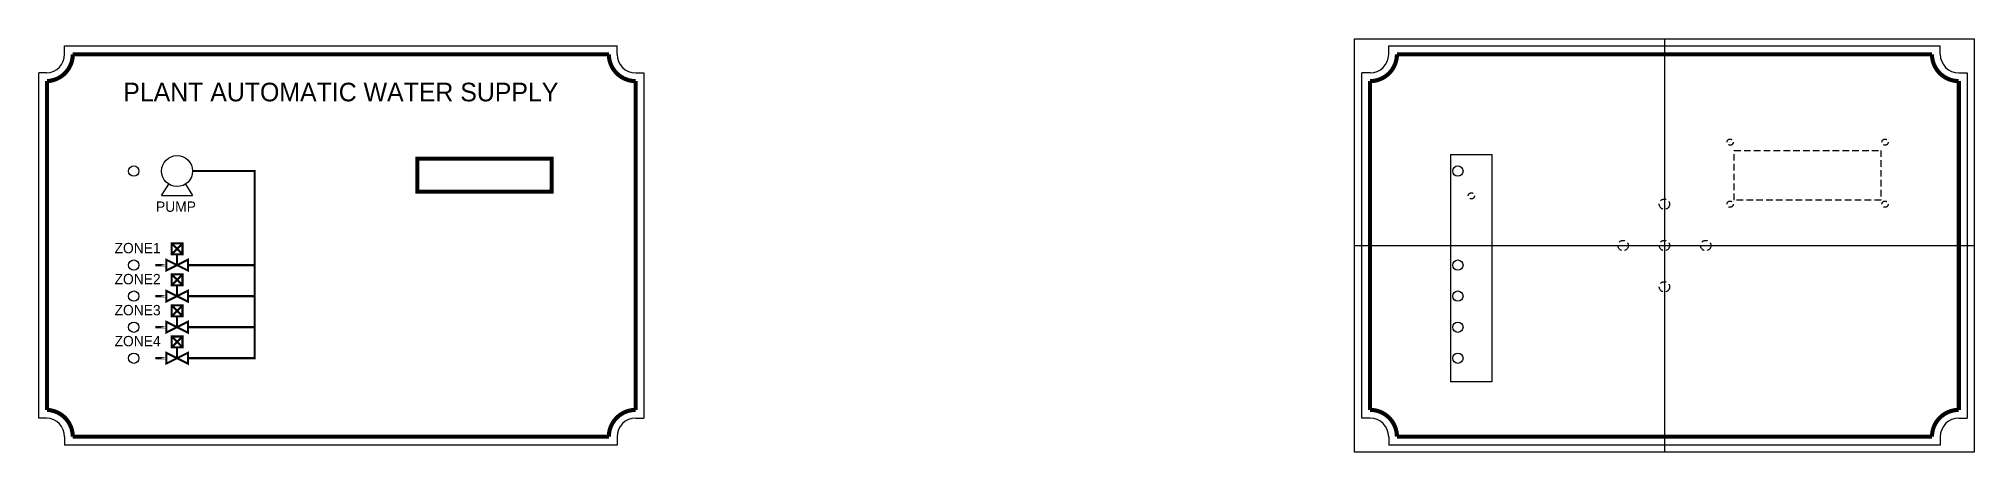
# Model space of a CAD drawing. Header units: millimetres. Extents: x -30 to 2653, y 637 to 1347.
# Drawn here: x 349 to 1286, y 1147 to 1347 of the extents above; entities that cross this region are included whole.
import ezdxf

# ---------------------------------------------------------------- set-up
doc = ezdxf.new("R2010")
doc.units = ezdxf.units.MM
doc.header["$LTSCALE"] = 0.5
doc.linetypes.add('DASHED2', pattern=[9.525, 6.35, -3.175])
for name, color, linetype in [('Boarder', 7, 'Continuous'), ('Cutout', 6, 'Continuous'), ('LabelTerminal', 5, 'Continuous'), ('WC-DET1', 8, 'Continuous')]:
    doc.layers.add(name, color=color, linetype=linetype)
doc.styles.add('ATTR', font='romans.shx', dxfattribs={"width": 0.8, "height": 1.2})
doc.styles.add('style1', font='ARLRDBD.TTF')

msp = doc.modelspace()

# ---------------------------------------------------------------- texts
at = {"layer": 'Boarder', "lineweight": 50, "insert": (494.85, 1320.89), "char_height": 9, "attachment_point": 5, "style": 'style1'}
msp.add_mtext_dynamic_manual_height_columns('PLANT AUTOMATIC WATER SUPPLY', width=227.0615, gutter_width=25, heights=[0], dxfattribs=at)
at = {"layer": 'Boarder', "lineweight": 30, "char_height": 5, "attachment_point": 1, "style": 'style1'}
for s, insert in [('PUMP', (405.39, 1268.02)), ('ZONE1', (385.32, 1247.98)), ('ZONE2', (385.33, 1232.98)), ('ZONE3', (385.33, 1217.98)), ('ZONE4', (385.33, 1202.98))]:
    msp.add_mtext_dynamic_manual_height_columns(s, width=20.9802, gutter_width=25, heights=[0], dxfattribs=dict(at, insert=insert))

# ---------------------------------------------------------------- blocks, each defined once
blk = doc.blocks.new('LED-Board')
for p, q in [((0, 0), (0, -110)), ((0, 0), (20, 0)), ((20, 0), (20, -110)), ((20, -110), (0, -110))]:
    blk.add_line(p, q)
at = {"linetype": 'DASHED2'}
blk.add_circle((10, -20), 1.5, dxfattribs=at)
blk = doc.blocks.new('ValveSymbol')
at = {"const_width": 1}
for points in [[(-2.62, 10.5), (2.62, 5.25)], [(-2.62, 5.25), (2.62, 10.5)], [(0, 0), (0, 5.25)], [(5.25, 0), (10.5, 0)]]:
    blk.add_lwpolyline(points, dxfattribs=at)
for points in [[(-2.62, 5.25), (-2.62, 10.5), (2.62, 10.5), (2.62, 5.25)], [(-5.25, 0), (-10.5, 0)], [(5.25, -2.62), (5.25, 2.62), (-5.25, -2.62), (-5.25, 2.62)]]:
    blk.add_lwpolyline(points, close=True, dxfattribs=at)
at = {"style": 'ATTR', "width": 0.8, "flags": 9}
blk.add_attdef('ESTCODE', (-10.5, 0), '', height=0.000042, dxfattribs=at)

# ---------------------------------------------------------------- linework, layer by layer
at = {"layer": 'Boarder'}
for p, q in [((361.1, 1343.23), (628.6, 1343.23)), ((361.1, 1339.23), (361.1, 1343.23)), ((628.6, 1339.23), (628.6, 1343.23)), ((985.63, 1346.73), (1285.63, 1346.73)), ((985.63, 1146.73), (985.63, 1346.73)), ((1002.13, 1343.23), (1269.13, 1343.23)), ((1002.13, 1339.23), (1002.13, 1343.23)), ((1269.13, 1339.23), (1269.13, 1343.23)), ((1285.63, 1346.73), (1285.63, 1146.73)), ((348.6, 1163.23), (348.6, 1330.24)), ((352.44, 1330.24), (348.6, 1330.24)), ((637.6, 1330.23), (641.6, 1330.23)), ((641.6, 1330.23), (641.6, 1163.23)), ((989.13, 1163.23), (989.13, 1330.23)), ((993.13, 1330.23), (989.13, 1330.23)), ((1278.13, 1330.23), (1282.13, 1330.23)), ((1282.13, 1330.23), (1282.13, 1163.23)), ((408.1, 1270.95), (411.57, 1276.41)), ((419.62, 1276.41), (423.1, 1270.95)), ((408.1, 1270.95), (423.1, 1270.95)), ((352.44, 1163.23), (348.6, 1163.23)), ((637.6, 1163.23), (641.6, 1163.23)), ((993.13, 1163.23), (989.13, 1163.23)), ((1278.13, 1163.23), (1282.13, 1163.23)), ((361.1, 1154.23), (361.1, 1150.23)), ((628.6, 1154.23), (628.6, 1150.23)), ((1002.13, 1154.23), (1002.13, 1150.23)), ((1269.13, 1154.23), (1269.13, 1150.23)), ((628.6, 1150.23), (361.1, 1150.23)), ((1285.63, 1146.73), (985.63, 1146.73)), ((1269.13, 1150.23), (1002.13, 1150.23))]:
    msp.add_line(p, q, dxfattribs=at)
at = {"layer": 'Boarder', "const_width": 2}
for points in [[(365.1, 1339.23), (624.6, 1339.23, 0.414214), (637.6, 1326.23), (637.6, 1167.23, 0.414214), (624.6, 1154.23), (365.1, 1154.23, 0.40299), (352.6, 1167.22), (352.6, 1326.24, 0.40299)], [(1006.13, 1339.23), (1265.13, 1339.23, 0.414214), (1278.13, 1326.23), (1278.13, 1167.23, 0.414214), (1265.13, 1154.23), (1006.13, 1154.23, 0.414214), (993.13, 1167.23), (993.13, 1326.23, 0.414214)]]:
    msp.add_lwpolyline(points, format="xyb", close=True, dxfattribs=at)
msp.add_lwpolyline([(531.9, 1288.73), (596.9, 1288.73), (596.9, 1272.73), (531.9, 1272.73)], close=True, dxfattribs=at)
at = {"layer": 'Boarder', "const_width": 1}
for points in [[(423.1, 1282.73), (453.1, 1282.73), (453.1, 1192.23), (426.1, 1192.23)], [(426.1, 1237.23), (453.1, 1237.23)], [(426.1, 1222.23), (453.1, 1222.23)], [(426.1, 1207.23), (453.1, 1207.23)]]:
    msp.add_lwpolyline(points, dxfattribs=at)
at = {"layer": 'Boarder', "lineweight": 30}
msp.add_circle((415.6, 1282.73), 7.5, dxfattribs=at)
at = {"layer": 'Boarder'}
for centre, start, end in [((352.1, 1339.23), 272.20423, 0), ((637.6, 1339.23), 180, 270), ((993.13, 1339.23), 270, 0), ((1278.13, 1339.23), 180, 270), ((352.1, 1154.23), 0, 87.79577), ((637.6, 1154.23), 90, 180), ((993.13, 1154.23), 0, 90), ((1278.13, 1154.23), 90, 180)]:
    msp.add_arc(centre, 9, start, end, dxfattribs=at)
at = {"layer": 'Cutout', "linetype": 'DASHED2'}
for p, q in [((1169.43, 1268.73), (1169.43, 1292.73)), ((1169.43, 1292.73), (1240.43, 1292.73)), ((1240.43, 1292.73), (1240.43, 1268.73)), ((1240.43, 1268.73), (1169.43, 1268.73))]:
    msp.add_line(p, q, dxfattribs=at)
for centre in [(1167.43, 1296.73), (1242.43, 1296.73), (1167.43, 1266.73), (1242.43, 1266.73)]:
    msp.add_circle(centre, 1.5, dxfattribs=at)
at = {"layer": 'Cutout'}
for centre in [(394.6, 1282.73), (1035.63, 1282.73), (394.6, 1237.23), (1035.63, 1237.23), (394.6, 1222.23), (1035.64, 1222.23), (394.6, 1207.23), (1035.64, 1207.23), (394.6, 1192.23), (1035.64, 1192.23)]:
    msp.add_circle(centre, 2.5, dxfattribs=at)
at = {"layer": 'LabelTerminal'}
for p, q in [((1135.63, 1346.73), (1135.63, 1146.73)), ((985.63, 1246.73), (1285.63, 1246.73))]:
    msp.add_line(p, q, dxfattribs=at)
at = {"layer": 'LabelTerminal', "linetype": 'DASHED2'}
for centre in [(1135.63, 1266.73), (1115.63, 1246.73), (1135.63, 1246.73), (1155.63, 1246.73), (1135.63, 1226.73)]:
    msp.add_circle(centre, 2.5, dxfattribs=at)

# ---------------------------------------------------------------- block references
at = {"layer": 'Boarder'}
for p in [(415.6, 1237.23), (415.6, 1222.23), (415.6, 1207.23), (415.6, 1192.23)]:
    msp.add_blockref('ValveSymbol', p, dxfattribs=at)
at = {"layer": 'WC-DET1'}
msp.add_blockref('LED-Board', (1032.13, 1290.73), dxfattribs=at)

msp.set_redraw_order([(e.dxf.handle, doc.entitydb.next_handle()) for e in msp.query("TEXT MTEXT ATTDEF DIMENSION ARC_DIMENSION")])  # texts and dimensions are drawn at this point

doc.saveas('drawing.dxf')
